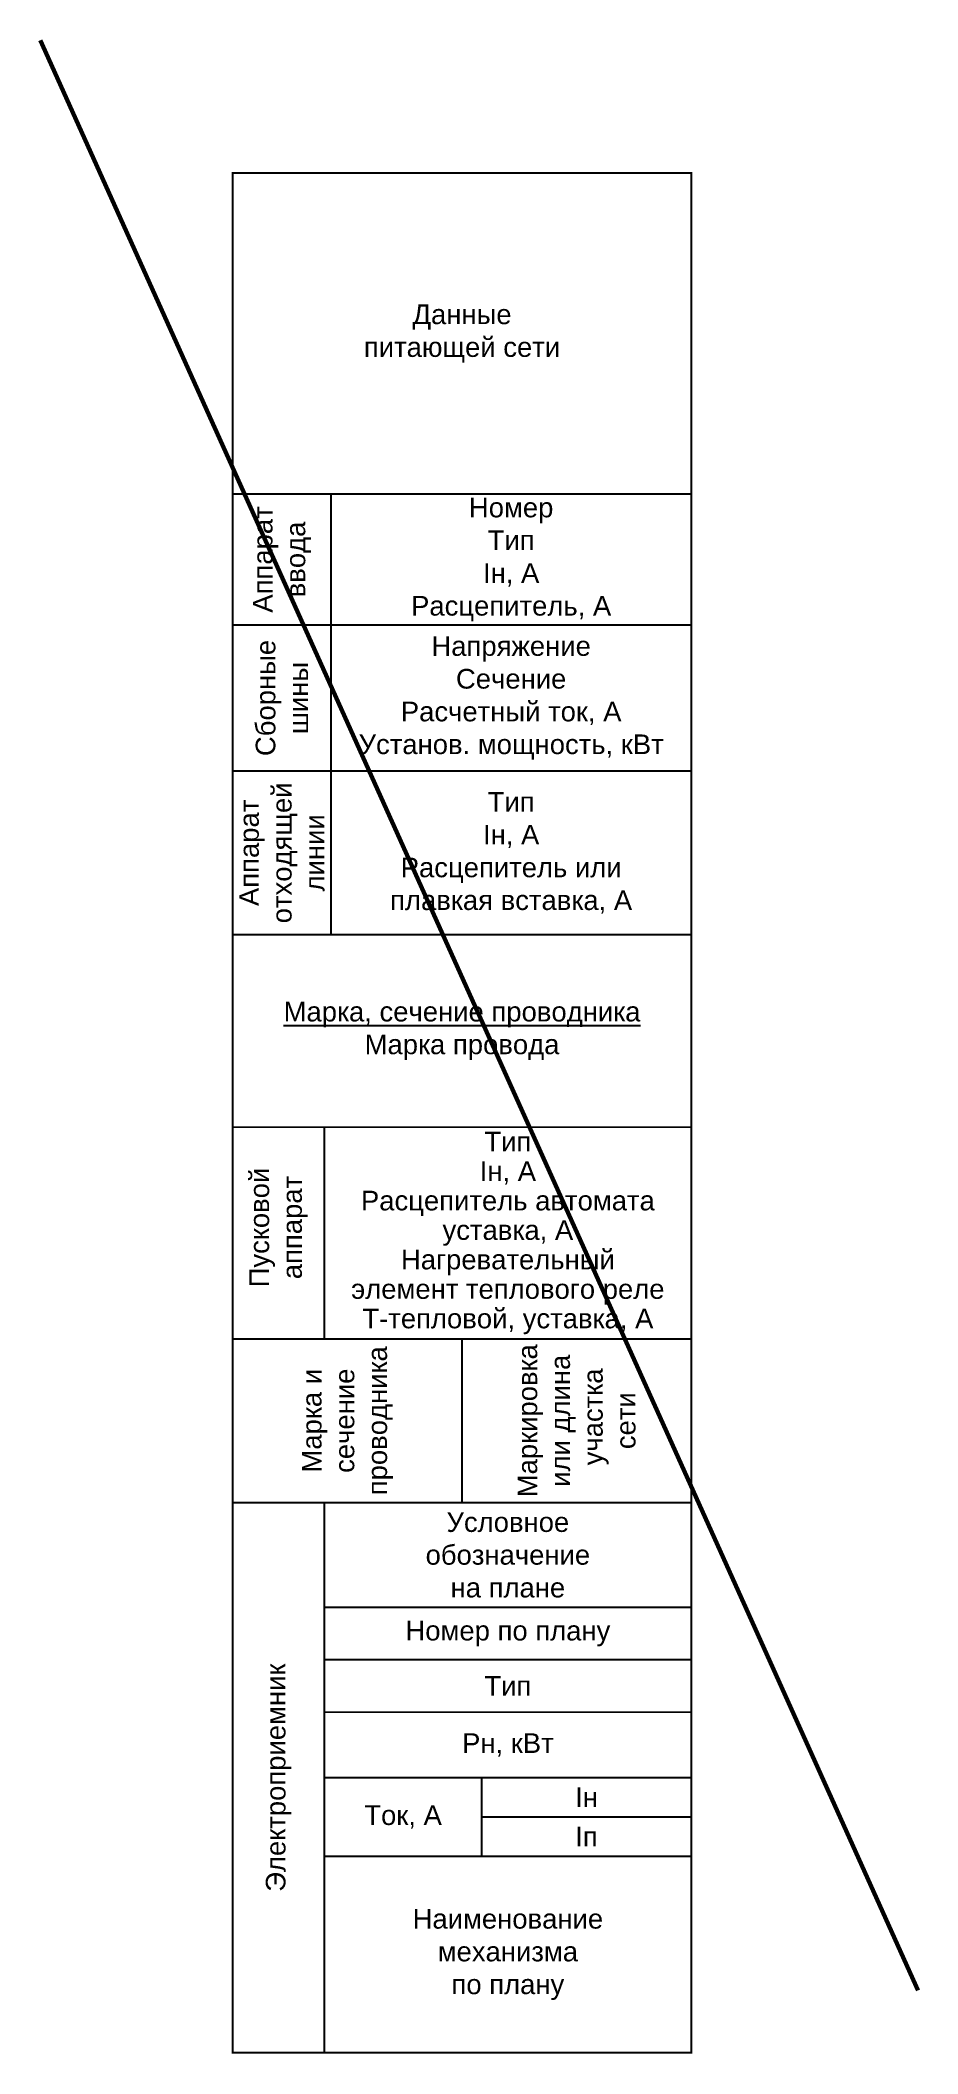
# Model space of a CAD drawing. Header units: millimetres. Extents: x -7047 to 653546, y -441812 to -147059.
# Drawn here: x 640149 to 653546, y -260593 to -229850 of the extents above; entities that cross this region are included whole.
import ezdxf

# ---------------------------------------------------------------- set-up
doc = ezdxf.new("R2010")
doc.units = ezdxf.units.MM
doc.layers.add('1-Стена Газоbетонная', color=194, linetype='Continuous', lineweight=60)
doc.layers.add('4Text', color=5, linetype='Continuous')
doc.layers.add('4Vspomog', color=7, linetype='Continuous')
doc.styles.add('ESKD', font='arial.ttf', dxfattribs={"width": 0.8, "height": 3})

msp = doc.modelspace()

# ---------------------------------------------------------------- texts
at = {"layer": '4Text', "color": 7, "char_height": 300, "attachment_point": 5, "style": 'ESKD'}
for s, insert, width in [('{\\W1;Данные\\Pпитающей сети}', (646588.3, -234327.6), 7000), ('{\\W1;Номер\\PТип\\PIн, А\\PРасцепитель, А}', (647338.3, -237777.6), 5500), ('{\\W1;Напряжение\\PCечение \\PРасчетный ток, А\\PУстанов. мощность, кВт}', (647338.3, -239892.3), 5500), ('{\\W1;Тип\\PIн, А\\PРасцепитель или\\Pплавкая вставка, А}', (647338.3, -242257.1), 5500), ('{\\W1;\\LМарка, сечение проводника\\l\\PМарка провода}', (646588.3, -244976.2), 7000), ('{\\W1;Условное\\Pобозначение\\Pна плане}', (647288.3, -252977.6), 5600), ('{\\W1;Номер по плану}', (647288.3, -254177.6), 5600), ('{\\W1;Тип}', (647288.3, -254975.3), 5600), ('{\\W1;Рн, кВт}', (647288.3, -255877.6), 5600), ('{\\W1;Iн}', (648488.3, -256677.6), 3200), ('{\\W1;Ток, А}', (645688.3, -256977.6), 2400), ('{\\W1;Iп}', (648488.3, -257277.6), 3200), ('{\\W1;Наименование\\Pмеханизма\\Pпо плану}', (647288.3, -259077.6), 5600)]:
    msp.add_mtext(s, dxfattribs=dict(at, insert=insert, width=width))
at = {"layer": '4Text', "color": 7, "char_height": 300, "attachment_point": 5, "rotation": 90, "style": 'ESKD'}
for s, insert, width in [('{\\W1;Аппарат вводa}', (643838.3, -237777.6), 2000), ('{\\W1;Сборные шины}', (643838.3, -239892.3), 2229.526), ('{\\W1;Аппарат\\Pотходящей\\Pлинии}', (643838.3, -242257.1), 2500), ('{\\W1;Пусковой\\Pаппарат}', (643788.3, -247977.6), 3400), ('{\\W1;Марка и\\Pсечение\\Pпроводника}', (644838.3, -250927.6), 2500), ('{\\W1;Маркировка\\Pили длина\\P участка\\Pсети}', (648338.3, -250927.6), 2500), ('{\\W1;Электроприемник}', (643788.3, -256377.6), 8400)]:
    msp.add_mtext(s, dxfattribs=dict(at, insert=insert, width=width))
at = {"layer": '4Text', "color": 7, "insert": (647288.3, -248061.4), "char_height": 300, "width": 5600, "attachment_point": 5, "line_spacing_factor": 0.9, "style": 'ESKD'}
msp.add_mtext('{\\W1;Тип\\PIн, А\\PРасцепитель автомата\\Pуставка, А\\PНагревательный\\Pэлемент теплового реле\\PТ-тепловой, уставка, А}', dxfattribs=at)

# ---------------------------------------------------------------- linework, layer by layer
at = {"layer": '1-Стена Газоbетонная', "color": 7}
msp.add_lwpolyline([(640149.3, -229849.8), (653545.6, -259623.8)], dxfattribs=at)
at = {"layer": '4Vspomog', "color": 7, "const_width": 30}
for points in [[(643088.3, -260577.6), (650088.3, -260577.6), (650088.3, -231877.6), (643088.3, -231877.6)], [(643088.3, -236777.6), (644588.3, -236777.6), (644588.3, -241007.1), (643088.3, -241007.1)], [(644588.3, -236777.6), (650088.3, -236777.6), (650088.3, -238777.6), (644588.3, -238777.6)], [(643088.3, -241007.1), (644588.3, -241007.1), (644588.3, -243507.1), (643088.3, -243507.1)], [(644588.3, -241007.1), (650088.3, -241007.1), (650088.3, -243507.1), (644588.3, -243507.1)], [(643088.3, -246445.3), (644488.3, -246445.3), (644488.3, -249677.6), (643088.3, -249677.6)], [(644488.3, -246445.3), (650088.3, -246445.3), (650088.3, -249677.6), (644488.3, -249677.6)], [(643088.3, -249677.6), (646588.3, -249677.6), (646588.3, -252177.6), (643088.3, -252177.6)], [(646588.3, -249677.6), (650088.3, -249677.6), (650088.3, -252177.6), (646588.3, -252177.6)], [(643088.3, -252177.6), (644488.3, -252177.6), (644488.3, -260577.6), (643088.3, -260577.6)], [(644488.3, -252177.6), (650088.3, -252177.6), (650088.3, -253777.6), (644488.3, -253777.6)], [(644488.3, -253777.6), (650088.3, -253777.6), (650088.3, -254577.6), (644488.3, -254577.6)], [(644488.3, -254577.6), (650088.3, -254577.6), (650088.3, -255377.6), (644488.3, -255377.6)], [(644488.3, -255377.6), (650088.3, -255377.6), (650088.3, -256377.6), (644488.3, -256377.6)], [(644488.3, -256377.6), (646888.3, -256377.6), (646888.3, -257577.6), (644488.3, -257577.6)], [(646888.3, -256377.6), (650088.3, -256377.6), (650088.3, -256977.6), (646888.3, -256977.6)], [(646888.3, -256977.6), (650088.3, -256977.6), (650088.3, -257577.6), (646888.3, -257577.6)], [(644488.3, -257577.6), (650088.3, -257577.6), (650088.3, -260577.6), (644488.3, -260577.6)]]:
    msp.add_lwpolyline(points, close=True, dxfattribs=at)
for points in [[(644588.3, -238777.6), (643088.3, -238777.6)], [(646588.3, -246445.3), (643088.3, -246445.3), (643088.3, -243507.1), (646588.3, -243507.1)], [(646588.3, -243507.1), (650088.3, -243507.1), (650088.3, -246445.3), (646588.3, -246445.3)]]:
    msp.add_lwpolyline(points, dxfattribs=at)
at = {"layer": '4Vspomog', "color": 7}
msp.add_lwpolyline([(644588.3, -238777.6), (650088.3, -238777.6), (650088.3, -241007.1), (644588.3, -241007.1)], close=True, dxfattribs=at)

msp.set_redraw_order([(e.dxf.handle, doc.entitydb.next_handle()) for e in msp.query("TEXT MTEXT ATTDEF DIMENSION ARC_DIMENSION")])  # texts and dimensions are drawn at this point

doc.saveas('drawing.dxf')
